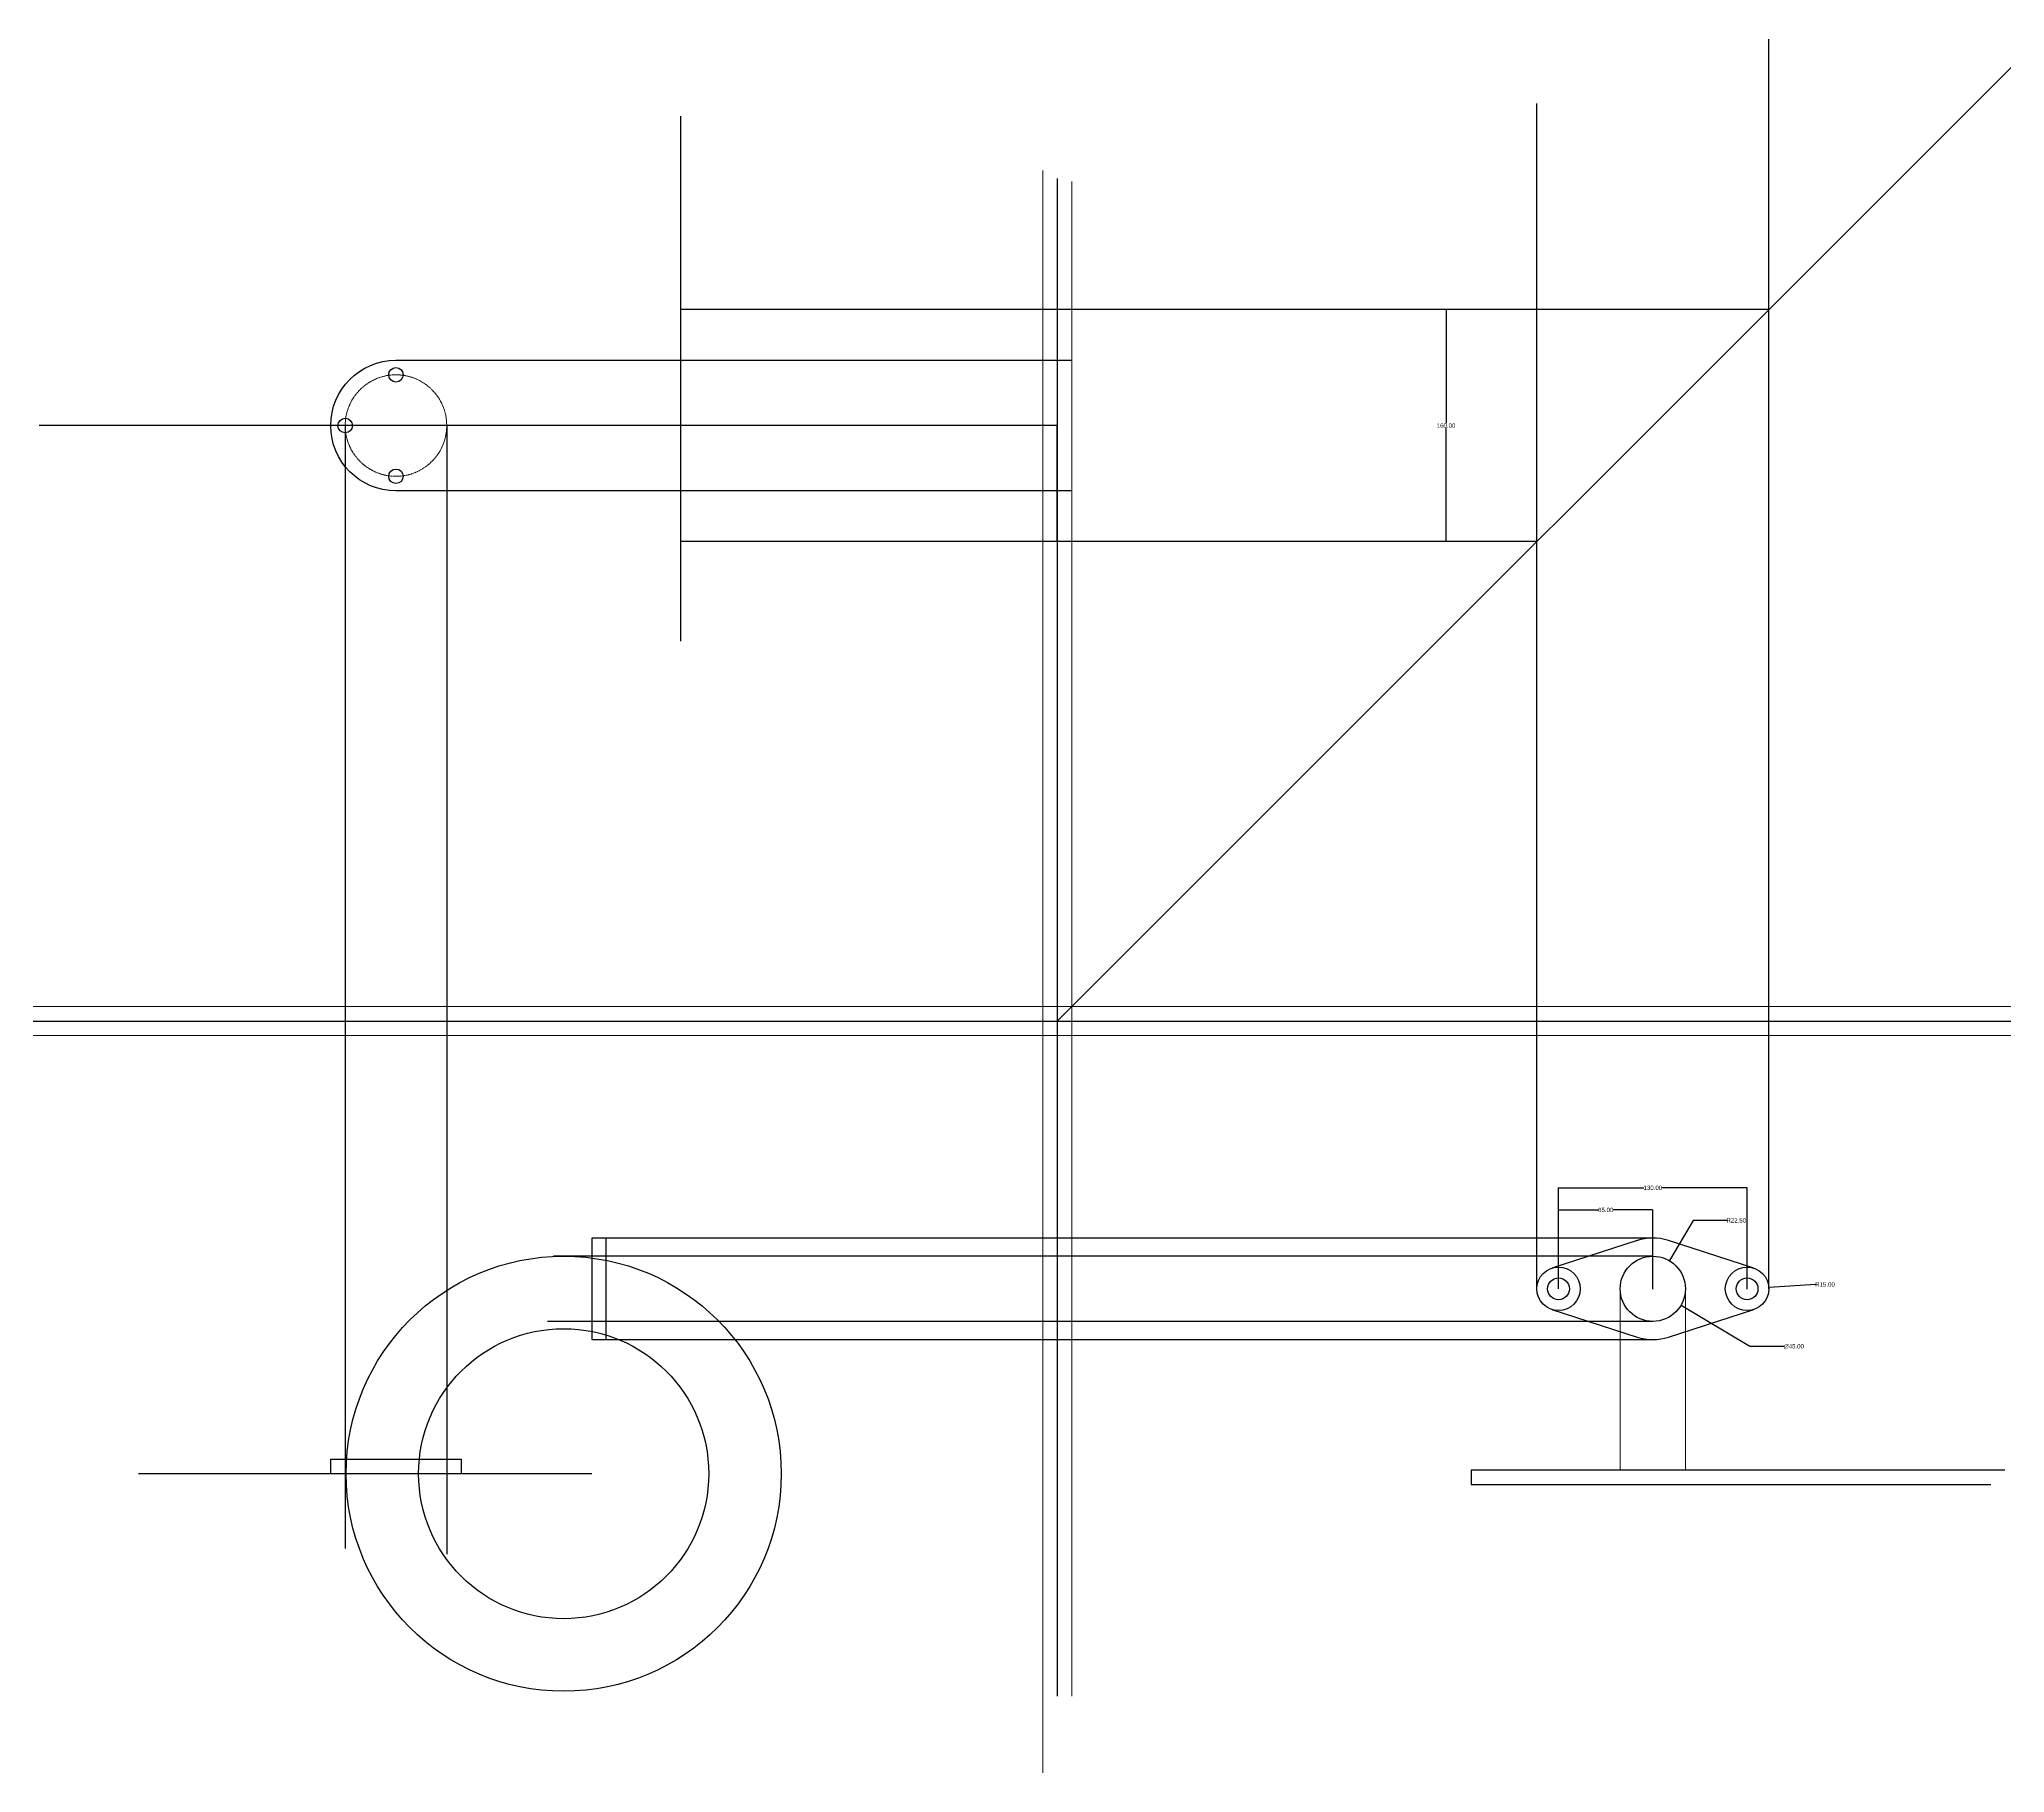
# Model space of a CAD drawing. Header units: millimetres. Extents: x -6852 to 59965, y -10230 to 31776.
# Drawn here: x 1362 to 2717, y 2788 to 3983 of the extents above; entities that cross this region are included whole.
import ezdxf

# ---------------------------------------------------------------- set-up
doc = ezdxf.new("R2010")
doc.units = ezdxf.units.MM
doc.header["$MEASUREMENT"] = 0
doc.linetypes.add('CENTER', pattern=[2, 1.25, -0.25, 0.25, -0.25])
doc.linetypes.add('HIDDEN', pattern=[0.375, 0.25, -0.125])
for name, color, linetype, lineweight in [('Center Line', 132, 'CENTER', 18), ('Hidden Lines', 10, 'HIDDEN', 13), ('Object line', 7, 'Continuous', 25)]:
    doc.layers.add(name, color=color, linetype=linetype, lineweight=lineweight)
doc.layers.add('Layer2', color=7, linetype='Continuous', lineweight=25, plot=False)
doc.layers.add('Projection Line', color=7, linetype='Continuous', lineweight=9, transparency=0.75)
doc.styles.get("Standard").update_dxf_attribs({"font": 'arial.ttf'})
doc.dimstyles.get("Standard").update_dxf_attribs({"dimtxt": 3, "dimasz": 0.18, "dimexe": 0.18, "dimexo": 0.0625, "dimgap": 0.09, "dimtad": 0, "dimtih": 1, "dimtoh": 1, "dimzin": 0, "dimdsep": 46, "dimtxsty": 'Standard', "dimcen": 0.09, "dimadec": 0, "dimazin": 0, "dimtfac": 1, "dimtofl": 0, "dimtmove": 0, "dimatfit": 3, "dimfxl": 1, "dimtolj": 1, "dimtzin": 0, "dimarcsym": 0})

# ---------------------------------------------------------------- blocks, each defined once
blk = doc.blocks.new('*D84')
at = {"layer": 'Defpoints', "color": 0, "transparency": 16777216}
for p in [(2474.7, 3175.6), (2409.7, 3121.2), (2474.7, 3121.2)]:
    blk.add_point(p, dxfattribs=at)
at = {"layer": 'Object line', "color": 0, "lineweight": -2, "transparency": 16777216}
for p, q in [((2409.7, 3121.3), (2409.7, 3175.8)), ((2409.8, 3175.6), (2437, 3175.6)), ((2474.5, 3175.6), (2447.3, 3175.6)), ((2474.7, 3121.3), (2474.7, 3175.8))]:
    blk.add_line(p, q, dxfattribs=at)
at = {"layer": 'Object line', "color": 0, "transparency": 16777216}
for points in [[(2409.8, 3175.6), (2409.8, 3175.5), (2409.7, 3175.6)], [(2474.5, 3175.6), (2474.5, 3175.5), (2474.7, 3175.6)]]:
    blk.add_solid(points, dxfattribs=at)
at = {"layer": 'Object line', "color": 0, "transparency": 16777216, "insert": (2442.2, 3175.6), "char_height": 3, "attachment_point": 5}
blk.add_mtext('\\A1;65.00', dxfattribs=at)
blk = doc.blocks.new('*D85')
at = {"layer": 'Defpoints', "color": 0, "transparency": 16777216}
for p in [(2539.7, 3190.9), (2409.7, 3121.2), (2539.7, 3121.2)]:
    blk.add_point(p, dxfattribs=at)
at = {"layer": 'Object line', "color": 0, "lineweight": -2, "transparency": 16777216}
for p, q in [((2409.7, 3121.3), (2409.7, 3191.1)), ((2409.8, 3190.9), (2468.5, 3190.9)), ((2539.5, 3190.9), (2480.8, 3190.9)), ((2539.7, 3121.3), (2539.7, 3191.1))]:
    blk.add_line(p, q, dxfattribs=at)
at = {"layer": 'Object line', "color": 0, "transparency": 16777216}
for points in [[(2409.8, 3191), (2409.8, 3190.9), (2409.7, 3190.9)], [(2539.5, 3191), (2539.5, 3190.9), (2539.7, 3190.9)]]:
    blk.add_solid(points, dxfattribs=at)
at = {"layer": 'Object line', "color": 0, "transparency": 16777216, "insert": (2474.7, 3190.9), "char_height": 3, "attachment_point": 5}
blk.add_mtext('\\A1;130.00', dxfattribs=at)
blk = doc.blocks.new('*D86')
at = {"layer": 'Defpoints', "color": 0, "transparency": 16777216}
for p in [(2486.1, 3140.6), (2474.7, 3121.2)]:
    blk.add_point(p, dxfattribs=at)
at = {"layer": 'Object line', "color": 0, "lineweight": -2, "transparency": 16777216}
for p, q in [((2502.5, 3168.4), (2486.2, 3140.8)), ((2525.6, 3168.4), (2502.5, 3168.4)), ((2474.6, 3121.2), (2474.8, 3121.2)), ((2474.7, 3121.1), (2474.7, 3121.3))]:
    blk.add_line(p, q, dxfattribs=at)
at = {"layer": 'Object line', "color": 0, "transparency": 16777216}
blk.add_solid([(2486.2, 3140.8), (2486.2, 3140.7), (2486.1, 3140.6)], dxfattribs=at)
at = {"layer": 'Object line', "color": 0, "transparency": 16777216, "insert": (2532.2, 3168.4), "char_height": 3, "attachment_point": 5}
blk.add_mtext('\\A1;R22.50', dxfattribs=at)
blk = doc.blocks.new('*D87')
at = {"layer": 'Defpoints', "color": 0, "transparency": 16777216}
for p in [(2455.3, 3132.7), (2494, 3109.7)]:
    blk.add_point(p, dxfattribs=at)
at = {"layer": 'Object line', "color": 0, "lineweight": -2, "transparency": 16777216}
for p, q in [((2474.6, 3121.2), (2474.8, 3121.2)), ((2474.7, 3121.1), (2474.7, 3121.3)), ((2541.6, 3081.5), (2494.2, 3109.7)), ((2565.2, 3081.5), (2541.6, 3081.5))]:
    blk.add_line(p, q, dxfattribs=at)
at = {"layer": 'Object line', "color": 0, "transparency": 16777216}
blk.add_solid([(2494.2, 3109.7), (2494.2, 3109.6), (2494, 3109.7)], dxfattribs=at)
at = {"layer": 'Object line', "color": 0, "transparency": 16777216, "insert": (2572, 3081.5), "char_height": 3, "attachment_point": 5}
blk.add_mtext('\\A1;∅45.00', dxfattribs=at)
blk = doc.blocks.new('*D88')
at = {"layer": 'Defpoints', "color": 0, "transparency": 16777216}
for p in [(2539.7, 3121.2), (2554.6, 3122.2)]:
    blk.add_point(p, dxfattribs=at)
at = {"layer": 'Object line', "color": 0, "lineweight": -2, "transparency": 16777216}
for p, q in [((2539.6, 3121.2), (2539.8, 3121.2)), ((2539.7, 3121.1), (2539.7, 3121.3)), ((2586.8, 3124.2), (2554.8, 3122.2))]:
    blk.add_line(p, q, dxfattribs=at)
at = {"layer": 'Object line', "color": 0, "transparency": 16777216}
blk.add_solid([(2554.8, 3122.2), (2554.8, 3122.1), (2554.6, 3122.2)], dxfattribs=at)
at = {"layer": 'Object line', "color": 0, "transparency": 16777216, "insert": (2593.4, 3124.2), "char_height": 3, "attachment_point": 5}
blk.add_mtext('\\A1;R15.00', dxfattribs=at)
blk = doc.blocks.new('*D89')
at = {"layer": 'Defpoints', "color": 0, "transparency": 16777216}
for p in [(2394.7, 3796.5), (2332.1, 3636.5), (2394.7, 3636.5)]:
    blk.add_point(p, dxfattribs=at)
at = {"layer": 'Object line', "color": 0, "lineweight": -2, "transparency": 16777216}
for p, q in [((2394.6, 3796.5), (2332, 3796.5)), ((2332.1, 3796.4), (2332.1, 3718.2)), ((2332.1, 3636.7), (2332.1, 3714.9)), ((2394.6, 3636.5), (2332, 3636.5))]:
    blk.add_line(p, q, dxfattribs=at)
at = {"layer": 'Object line', "color": 0, "transparency": 16777216}
for points in [[(2332.1, 3796.4), (2332.2, 3796.4), (2332.1, 3796.5)], [(2332.1, 3636.7), (2332.2, 3636.7), (2332.1, 3636.5)]]:
    blk.add_solid(points, dxfattribs=at)
at = {"layer": 'Object line', "color": 0, "transparency": 16777216, "insert": (2332.1, 3716.5), "char_height": 3, "attachment_point": 5}
blk.add_mtext('\\A1;160.00', dxfattribs=at)

msp = doc.modelspace()

# ---------------------------------------------------------------- linework, layer by layer
for p, q in [((2064.006, 3887.024), (2064.006, 2840.274)), ((1033.378, 3305.874), (3540.218, 3305.874))]:
    msp.add_line(p, q)
at = {"layer": 'Center Line'}
msp.add_circle((1608.068, 3716.534), 35, dxfattribs=at)
at = {"layer": 'Hidden Lines'}
msp.add_lwpolyline([(2497.166, 3121.222), (2497.214, 3091.729), (2497.166, 2996.222), (2474.666, 2996.222), (2452.166, 2996.222), (2452.259, 3091.683), (2452.166, 3121.222)], dxfattribs=at)
at = {"layer": 'Layer2'}
for centre in [(1608.068, 3751.534), (1573.068, 3716.534), (1608.068, 3681.534)]:
    msp.add_circle(centre, 5, dxfattribs=at)
at = {"layer": 'Object line'}
for p, q in [((2554.666, 3121.222), (2554.666, 3982.903)), ((1804.485, 3567.862), (1804.485, 3929.959)), ((2394.666, 3121.222), (2394.666, 3938.704)), ((2554.666, 3796.534), (1804.485, 3796.534)), ((1573.068, 3716.534), (1573.068, 2942.207)), ((1643.068, 3716.534), (1643.068, 2938.173)), ((2394.666, 3636.534), (1804.485, 3636.534)), ((2474.666, 3156.222), (1743.068, 3156.222)), ((2463.897, 3154.524), (2405.051, 3135.494)), ((2474.666, 3143.722), (1716.693, 3143.722)), ((2409.666, 3136.222), (2409.666, 3136.222)), ((2474.666, 3098.722), (1712.662, 3098.722)), ((1743.068, 2993.722), (1430.58, 2993.722))]:
    msp.add_line(p, q, dxfattribs=at)
for points in [[(2074.006, 3671.534), (1608.068, 3671.534, -1), (1608.068, 3761.534), (2074.006, 3761.534)], [(2544.282, 3135.494), (2485.435, 3154.524, 0.16094287), (2463.473, 3154.384)], [(2405.051, 3106.95), (2463.897, 3087.92, 0.15767078), (2485.435, 3087.92), (2544.282, 3106.95)]]:
    msp.add_lwpolyline(points, format="xyb", dxfattribs=at)
for points in [[(2064.006, 3636.534), (2064.006, 3716.534), (1362.151, 3716.534)], [(1753.068, 3086.222), (1753.068, 3156.222), (1743.068, 3156.222), (1743.068, 3086.222), (2474.666, 3086.222)], [(2717.29, 2996.222), (2349.532, 2996.222), (2349.532, 2986.222), (2707.844, 2986.222)]]:
    msp.add_lwpolyline(points, dxfattribs=at)
msp.add_lwpolyline([(1563.068, 3003.722), (1653.068, 3003.722), (1653.068, 2993.722), (1563.068, 2993.722)], close=True, dxfattribs=at)
for centre, radius in [((1723.713, 2993.722), 150), ((2409.666, 3121.222), 15), ((2474.666, 3121.222), 22.5), ((2539.666, 3121.222), 15), ((2409.666, 3121.222), 7.5), ((2539.666, 3121.222), 7.5), ((1723.713, 2993.722), 100)]:
    msp.add_circle(centre, radius, dxfattribs=at)
at = {"layer": 'Projection Line'}
for p, q in [((2064.006, 3305.874), (2972.151, 4214.019)), ((2054.006, 2787.533), (2054.006, 3892.315)), ((2074.006, 2840.274), (2074.006, 3884.908)), ((910.802, 3315.874), (3556.35, 3315.874))]:
    msp.add_line(p, q, dxfattribs=at)
msp.add_lwpolyline([(3515.909, 3295.874), (2064.006, 3295.874), (1018.117, 3295.874)], dxfattribs=at)

# ---------------------------------------------------------------- dimensions: what is measured, and where the dimension line sits
at = {"layer": 'Object line'}
dim = msp.add_linear_dim(base=(2332.149, 3636.534), p1=(2394.666, 3796.534), p2=(2394.666, 3636.534), angle=90, dimstyle='Standard', dxfattribs=at)
dim.commit()
dim.dimension.update_dxf_attribs({"geometry": '*D89', "text_midpoint": (2332.149, 3716.534)})
for base, p2, picture, middle in [((2539.666, 3190.923), (2539.666, 3121.222), '*D85', (2474.666, 3190.923)), ((2474.666, 3175.573), (2474.666, 3121.222), '*D84', (2442.166, 3175.573))]:
    dim = msp.add_linear_dim(base=base, p1=(2409.666, 3121.222), p2=p2, dimstyle='Standard', dxfattribs=at)
    dim.commit()
    dim.dimension.update_dxf_attribs({"geometry": picture, "text_midpoint": middle})
for center, mpoint, picture, middle in [((2474.666, 3121.222), (2486.103, 3140.599), '*D86', (2532.178, 3168.375)), ((2539.666, 3121.222), (2554.637, 3122.153), '*D88', (2586.814, 3124.155))]:
    dim = msp.add_radius_dim(center=center, mpoint=mpoint, dimstyle='Standard', dxfattribs=at)
    dim.commit()
    dim.dimension.update_dxf_attribs({"geometry": picture, "text_midpoint": middle, "dimtype": 164})
dim = msp.add_diameter_dim_2p(p1=(2455.314, 3132.699), p2=(2494.019, 3109.745), dimstyle='Standard', dxfattribs=at)
dim.commit()
dim.dimension.update_dxf_attribs({"geometry": '*D87', "text_midpoint": (2571.982, 3081.499), "dimtype": 163})

doc.saveas('drawing.dxf')
